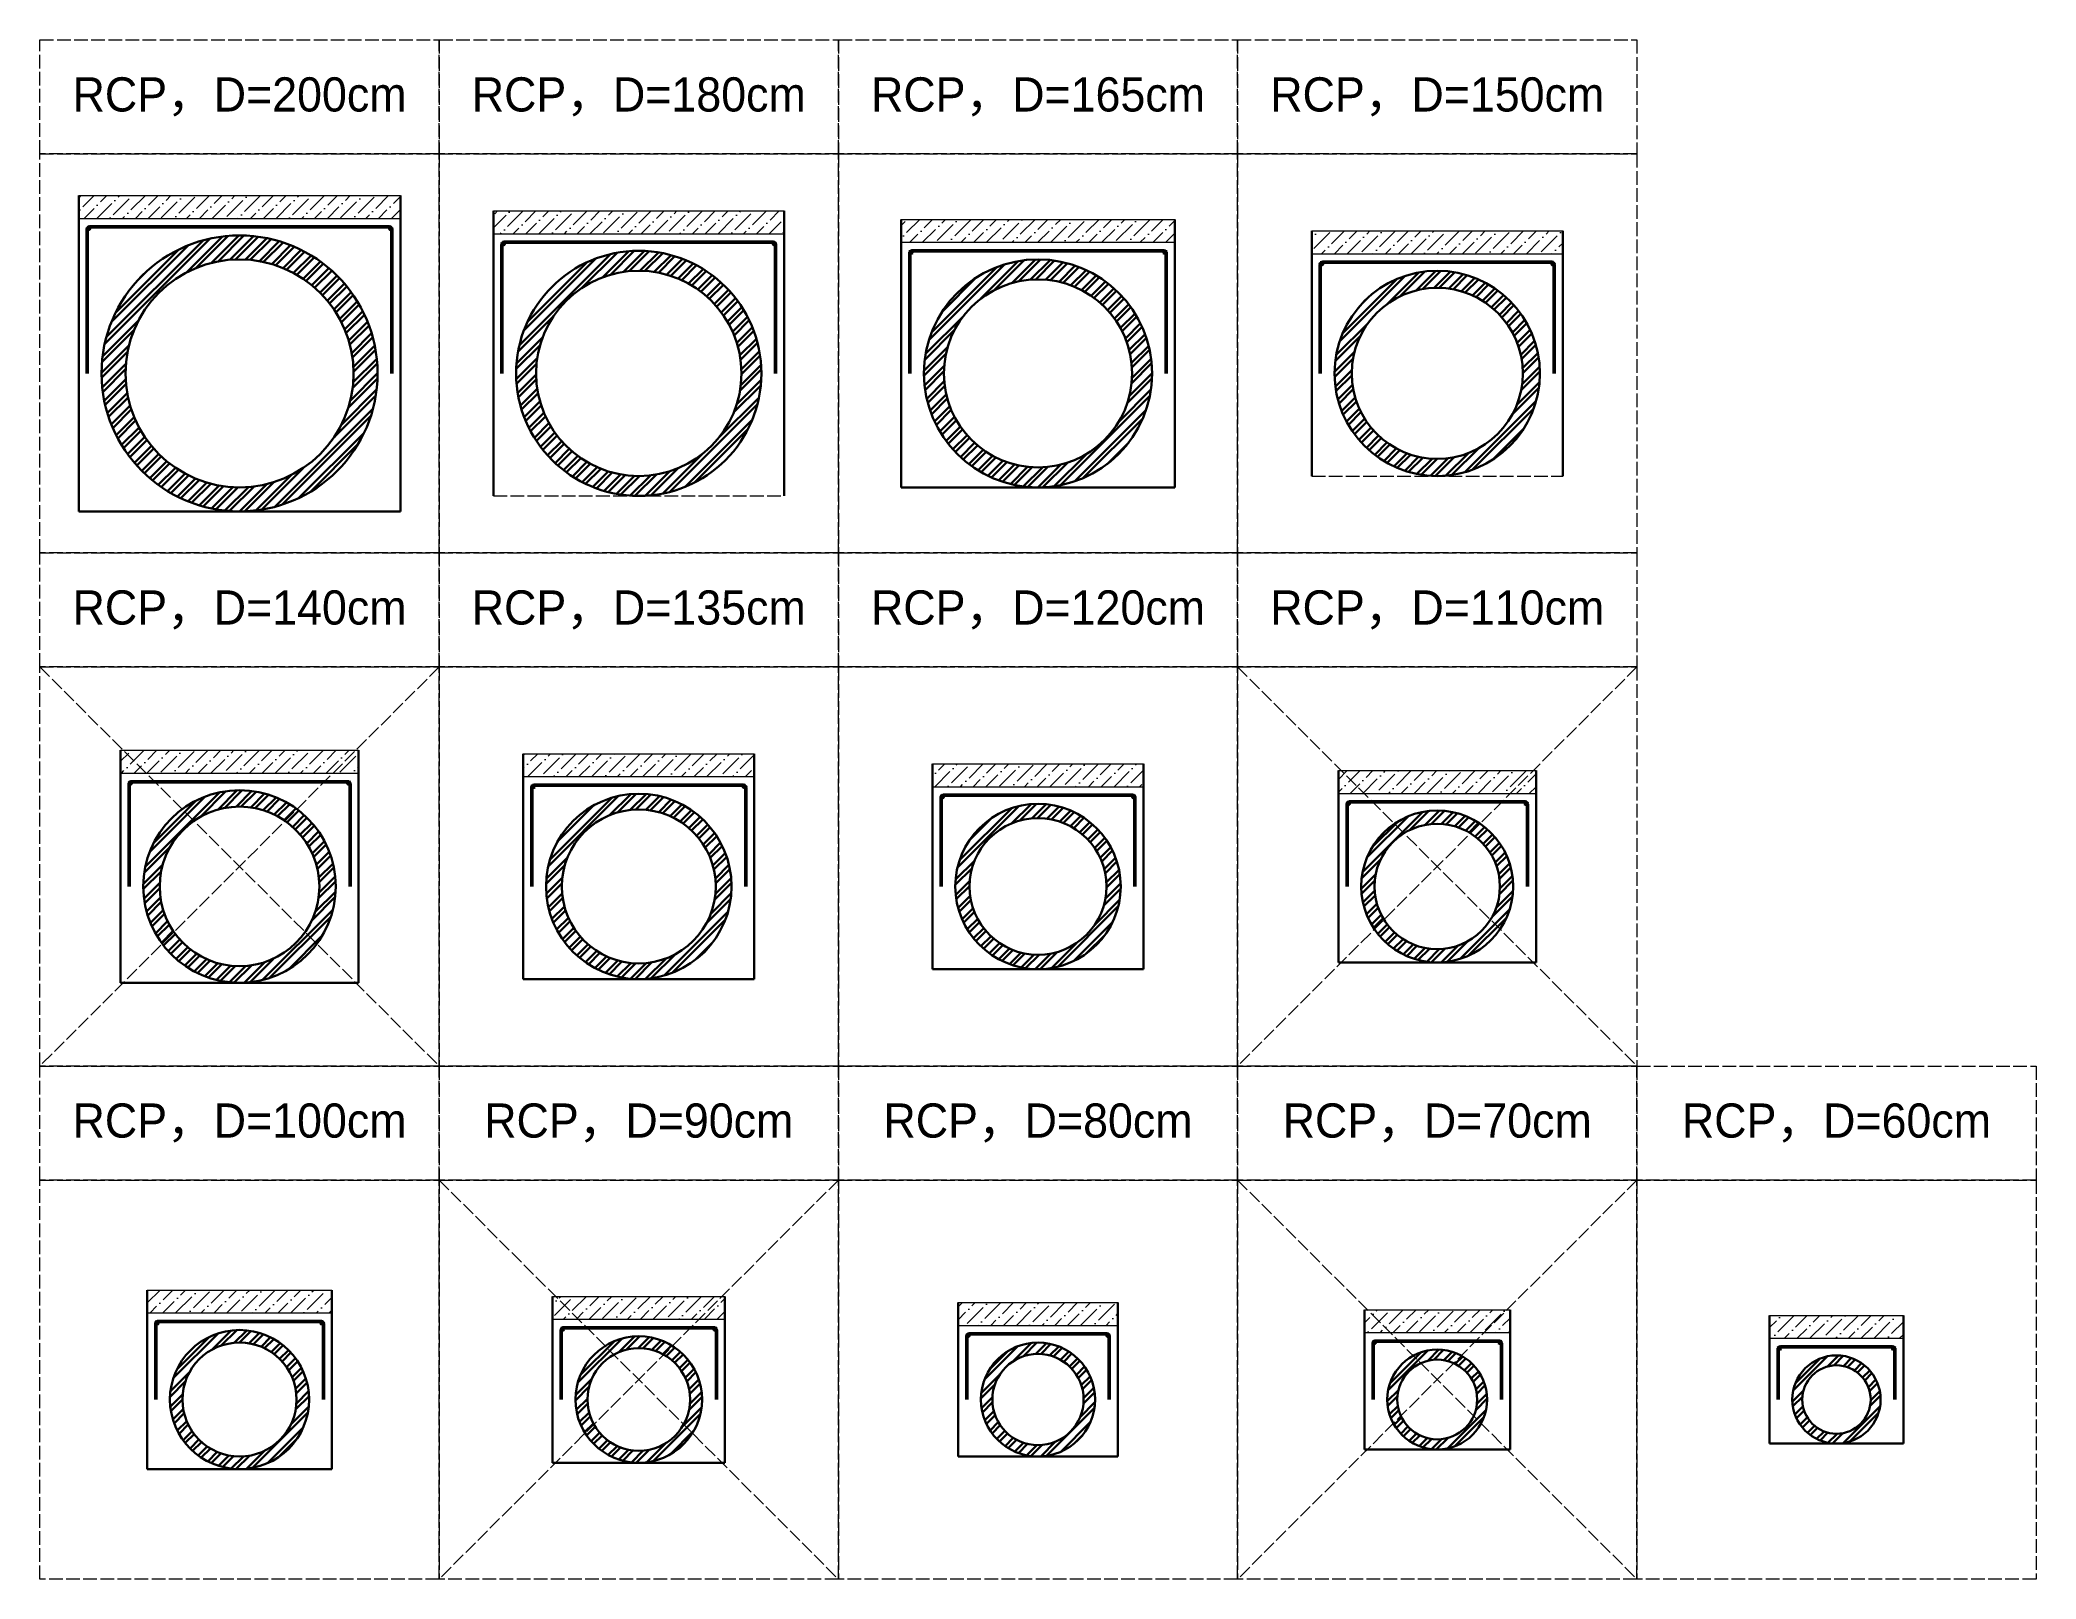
# Model space of a CAD drawing. Extents: x -781 to 13690, y -2778 to 2196.
# Drawn here: x 11940 to 13690, y -297 to 1053 of the extents above; entities that cross this region are included whole.
import ezdxf

# ---------------------------------------------------------------- set-up
doc = ezdxf.new("R2010")
doc.units = 0
doc.header["$MEASUREMENT"] = 0
doc.linetypes.add('ACAD_ISO02W100', pattern=[15, 12, -3])
doc.layers.add('一、4.基本-隱藏', color=9, linetype='ACAD_ISO02W100', lineweight=20, plot=False)
for name, color, linetype, lineweight in [('二、2.繪圖-施作項目', 181, 'Continuous', 30), ('二、4.繪圖-設計鋪面', 40, 'Continuous', 20), ('二、5.繪圖-鋼筋', 60, 'Continuous', 50)]:
    doc.layers.add(name, color=color, linetype=linetype, lineweight=lineweight)
doc.styles.add('註解文字', font='MS PGothic.ttf', dxfattribs={"height": 4})

msp = doc.modelspace()

# ---------------------------------------------------------------- texts
at = {"layer": '一、4.基本-隱藏', "char_height": 30, "attachment_point": 5, "style": '註解文字'}
for s, insert in [('{\\fMS PGothic|b0|i0|c128|p34;RCP，D=200cm}', (12115, 1003)), ('{\\fMS PGothic|b0|i0|c128|p34;RCP，D=}18{\\fMS PGothic|b0|i0|c128|p34;0cm}', (12465, 1003)), ('{\\fMS PGothic|b0|i0|c128|p34;RCP，D=}165{\\fMS PGothic|b0|i0|c128|p34;cm}', (12815, 1003)), ('{\\fMS PGothic|b0|i0|c128|p34;RCP，D=}15{\\fMS PGothic|b0|i0|c128|p34;0cm}', (13165, 1003)), ('{\\fMS PGothic|b0|i0|c128|p34;RCP，D=}14{\\fMS PGothic|b0|i0|c128|p34;0cm}', (12115, 553)), ('{\\fMS PGothic|b0|i0|c128|p34;RCP，D=1}35{\\fMS PGothic|b0|i0|c128|p34;cm}', (12465, 553)), ('{\\fMS PGothic|b0|i0|c128|p34;RCP，D=1}20{\\fMS PGothic|b0|i0|c128|p34;cm}', (12815, 553)), ('{\\fMS PGothic|b0|i0|c128|p34;RCP，D=}11{\\fMS PGothic|b0|i0|c128|p34;0cm}', (13165, 553)), ('{\\fMS PGothic|b0|i0|c128|p34;RCP，D=1}0{\\fMS PGothic|b0|i0|c128|p34;0cm}', (12115, 103)), ('{\\fMS PGothic|b0|i0|c128|p34;RCP，D=}90{\\fMS PGothic|b0|i0|c128|p34;cm}', (12465, 103)), ('{\\fMS PGothic|b0|i0|c128|p34;RCP，D=}8{\\fMS PGothic|b0|i0|c128|p34;0cm}', (12815, 103)), ('{\\fMS PGothic|b0|i0|c128|p34;RCP，D=}7{\\fMS PGothic|b0|i0|c128|p34;0cm}', (13165, 103)), ('{\\fMS PGothic|b0|i0|c128|p34;RCP，D=}6{\\fMS PGothic|b0|i0|c128|p34;0cm}', (13515, 103))]:
    msp.add_mtext_dynamic_manual_height_columns(s, width=437.17722, gutter_width=15, heights=[0], dxfattribs=dict(at, insert=insert))

# ---------------------------------------------------------------- hatches: boundary and pattern name
at = {"layer": '二、2.繪圖-施作項目'}
h = msp.add_hatch(dxfattribs=at)
h.set_pattern_fill('ANSI32', color=256)
h.set_pattern_definition([(45, (7516.878, 1496.944), (-6.735192, 6.735192), []), (45, (7521.368, 1496.944), (-6.735192, 6.735192), [])])
h.paths.add_polyline_path([(11994, 760.5, 1), (12236, 760.5, 1)])
h.paths.add_polyline_path([(12215, 760.5, -1), (12015, 760.5, -1)], flags=16)
h = msp.add_hatch(dxfattribs=at)
h.set_pattern_fill('ANSI32', color=256)
h.set_pattern_definition([(45, (6894.714, 1462.076), (-6.735192, 6.735192), []), (45, (6899.204, 1462.076), (-6.735192, 6.735192), [])])
h.paths.add_polyline_path([(12357.5, 760.5, 1), (12572.5, 760.5, 1)])
h.paths.add_polyline_path([(12555, 760.5, -1), (12375, 760.5, -1)], flags=16)
h = msp.add_hatch(dxfattribs=at)
h.set_pattern_fill('ANSI32', color=256)
h.set_pattern_definition([(45, (6358.56, 1572.6045), (-6.735192, 6.735192), []), (45, (6363.05, 1572.6045), (-6.735192, 6.735192), [])])
h.paths.add_polyline_path([(12715, 760.5, 1), (12915, 760.5, 1)])
h.paths.add_polyline_path([(12897.5, 760.5, -1), (12732.5, 760.5, -1)], flags=16)
h = msp.add_hatch(dxfattribs=at)
h.set_pattern_fill('ANSI32', color=256)
h.set_pattern_definition([(45, (5847.939, 1603.441), (-6.735192, 6.735192), []), (45, (5852.429, 1603.441), (-6.735192, 6.735192), [])])
h.paths.add_polyline_path([(13255, 760.5, 1), (13075, 760.5, 1)])
h.paths.add_polyline_path([(13240, 760.5, -1), (13090, 760.5, -1)], flags=16)
h = msp.add_hatch(dxfattribs=at)
h.set_pattern_fill('ANSI32', color=256)
h.set_pattern_definition([(45, (7704.907, 486.008), (-6.735192, 6.735192), []), (45, (7709.397, 486.008), (-6.735192, 6.735192), [])])
h.paths.add_polyline_path([(12030.6, 310.5, 1), (12199.4, 310.5, 1)])
h.paths.add_polyline_path([(12185, 310.5, -1), (12045, 310.5, -1)], flags=16)
h = msp.add_hatch(dxfattribs=at)
h.set_pattern_fill('ANSI32', color=256)
h.set_pattern_definition([(45, (7253.508, 453.967), (-6.735192, 6.735192), []), (45, (7257.998, 453.967), (-6.735192, 6.735192), [])])
h.paths.add_polyline_path([(12383.7, 310.5, 1), (12546.3, 310.5, 1)])
h.paths.add_polyline_path([(12532.5, 310.5, -1), (12397.5, 310.5, -1)], flags=16)
h = msp.add_hatch(dxfattribs=at)
h.set_pattern_fill('ANSI32', color=256)
h.set_pattern_definition([(45, (7390.599, 500.746), (-6.735192, 6.735192), []), (45, (7395.089, 500.746), (-6.735192, 6.735192), [])])
h.paths.add_polyline_path([(12742.5, 310.5, 1), (12887.5, 310.5, 1)])
h.paths.add_polyline_path([(12875, 310.5, 1), (12755, 310.5, 1)], flags=16)
h = msp.add_hatch(dxfattribs=at)
h.set_pattern_fill('ANSI32', color=256)
h.set_pattern_definition([(45, (7195.445, 494.027), (-6.735192, 6.735192), []), (45, (7199.935, 494.027), (-6.735192, 6.735192), [])])
h.paths.add_polyline_path([(13098.4, 310.5, 1), (13231.6, 310.5, 1)])
h.paths.add_polyline_path([(13220, 310.5, -1), (13110, 310.5, -1)], flags=16)
h = msp.add_hatch(dxfattribs=at)
h.set_pattern_fill('ANSI32', color=256)
h.set_pattern_definition([(45, (11344.171, 1609.142), (-6.73519, 6.73519), []), (45, (11348.661, 1609.142), (-6.73519, 6.73519), [])])
h.paths.add_polyline_path([(12054, -139.5, 1), (12176, -139.5, 1)])
h.paths.add_polyline_path([(12165, -139.5, -1), (12065, -139.5, -1)], flags=16)
h = msp.add_hatch(dxfattribs=at)
h.set_pattern_fill('ANSI32', color=256)
h.set_pattern_definition([(45, (7813.4215, 763.968), (-6.735192, 6.735192), []), (45, (7817.912, 763.968), (-6.735192, 6.735192), [])])
h.paths.add_polyline_path([(12520.5, -139.5, 1), (12409.5, -139.5, 1)])
h.paths.add_polyline_path([(12510, -139.5, -1), (12420, -139.5, -1)], flags=16)
h = msp.add_hatch(dxfattribs=at)
h.set_pattern_fill('ANSI32', color=256)
h.set_pattern_definition([(45, (7663.864, 799.518), (-6.735192, 6.735192), []), (45, (7668.354, 799.518), (-6.735192, 6.735192), [])])
h.paths.add_polyline_path([(12865, -139.5, 1), (12765, -139.5, 1)])
h.paths.add_polyline_path([(12855, -139.5, -1), (12775, -139.5, -1)], flags=16)
h = msp.add_hatch(dxfattribs=at)
h.set_pattern_fill('ANSI32', color=256)
h.set_pattern_definition([(45, (7593.089, 810.173), (-6.735192, 6.735192), []), (45, (7597.5795, 810.173), (-6.735192, 6.735192), [])])
h.paths.add_polyline_path([(13121.2, -139.5, 1), (13208.8, -139.5, 1)])
h.paths.add_polyline_path([(13200, -139.5, 1), (13130, -139.5, 1)], flags=16)
h = msp.add_hatch(dxfattribs=at)
h.set_pattern_fill('ANSI32', color=256)
h.set_pattern_definition([(45, (7532.231, 878.7025), (-6.735192, 6.735192), []), (45, (7536.721, 878.7025), (-6.735192, 6.735192), [])])
h.paths.add_polyline_path([(13476.3, -139.5, 1), (13553.7, -139.5, 1)])
h.paths.add_polyline_path([(13545, -139.5, 1), (13485, -139.5, 1)], flags=16)
at = {"layer": '二、4.繪圖-設計鋪面'}
h = msp.add_hatch(dxfattribs=at)
h.set_pattern_fill('ANSI36', color=256, scale=2.5)
h.set_pattern_definition([(45, (3213.4876, 2873.851), (4.209495, 15.434815), [19.84375, -3.96875, 0, -3.96875])])
h.paths.add_polyline_path([(11974, 916.5), (11974, 896.5), (12256, 896.5), (12256, 916.5)])
h = msp.add_hatch(dxfattribs=at)
h.set_pattern_fill('ANSI36', color=256, scale=2.5)
h.set_pattern_definition([(45, (3197.162, 2164.831), (4.209495, 15.434815), [19.84375, -3.96875, 0, -3.96875])])
h.paths.add_polyline_path([(12337.5, 903), (12337.5, 883), (12592.5, 883), (12592.5, 903)])
h = msp.add_hatch(dxfattribs=at)
h.set_pattern_fill('ANSI36', color=256, scale=2.5)
h.set_pattern_definition([(45, (3266.367, 2125.746), (4.209495, 15.434815), [19.84375, -3.96875, 0, -3.96875])])
h.paths.add_polyline_path([(12695, 895.5), (12695, 875.5), (12935, 875.5), (12935, 895.5)])
h = msp.add_hatch(dxfattribs=at)
h.set_pattern_fill('ANSI36', color=256, scale=2.5)
h.set_pattern_definition([(45, (2436.373, 588.015), (4.209495, 15.434815), [19.84375, -3.96875, 0, -3.96875])])
h.paths.add_polyline_path([(13055, 885.5), (13055, 865.5), (13275, 865.5), (13275, 885.5)])
h = msp.add_hatch(dxfattribs=at)
h.set_pattern_fill('ANSI36', color=256, scale=2.5)
h.set_pattern_definition([(45, (3795.266, 332.129), (4.209495, 15.434815), [19.84375, -3.96875, 0, -3.96875])])
h.paths.add_polyline_path([(12010.6, 429.9), (12010.6, 409.9), (12219.4, 409.9), (12219.4, 429.9)])
h = msp.add_hatch(dxfattribs=at)
h.set_pattern_fill('ANSI36', color=256, scale=2.5)
h.set_pattern_definition([(45, (1781.8815, 518.75), (4.209495, 15.434815), [19.84375, -3.96875, 0, -3.96875])])
h.paths.add_polyline_path([(12363.7, 426.8), (12363.7, 406.8), (12566.3, 406.8), (12566.3, 426.8)])
h = msp.add_hatch(dxfattribs=at)
h.set_pattern_fill('ANSI36', color=256, scale=2.5)
h.set_pattern_definition([(45, (1696.201, 404.21), (4.209495, 15.434815), [19.84375, -3.96875, 0, -3.96875])])
h.paths.add_polyline_path([(12722.5, 418), (12722.5, 398), (12907.5, 398), (12907.5, 418)])
h = msp.add_hatch(dxfattribs=at)
h.set_pattern_fill('ANSI36', color=256, scale=2.5)
h.set_pattern_definition([(45, (2101.809, 406.155), (4.209495, 15.434815), [19.84375, -3.96875, 0, -3.96875])])
h.paths.add_polyline_path([(13078.4, 412.1), (13078.4, 392.1), (13251.6, 392.1), (13251.6, 412.1)])
h = msp.add_hatch(dxfattribs=at)
h.set_pattern_fill('ANSI36', color=256, scale=2.5)
h.set_pattern_definition([(45, (3184.136, 1287.919), (4.209495, 15.434815), [19.84375, -3.96875, 0, -3.96875])])
h.paths.add_polyline_path([(12034, -43.5), (12034, -63.5), (12196, -63.5), (12196, -43.5)])
h = msp.add_hatch(dxfattribs=at)
h.set_pattern_fill('ANSI36', color=256, scale=2.5)
h.set_pattern_definition([(45, (3186.345, 1124.175), (4.209495, 15.434815), [19.84375, -3.96875, 0, -3.96875])])
h.paths.add_polyline_path([(12389.5, -49), (12389.5, -69), (12540.5, -69), (12540.5, -49)])
h = msp.add_hatch(dxfattribs=at)
h.set_pattern_fill('ANSI36', color=256, scale=2.5)
h.set_pattern_definition([(45, (3249.27, 964.157), (4.209495, 15.434815), [19.84375, -3.96875, 0, -3.96875])])
h.paths.add_polyline_path([(12885, -74.5), (12885, -54.5), (12745, -54.5), (12745, -74.5)])
h = msp.add_hatch(dxfattribs=at)
h.set_pattern_fill('ANSI36', color=256, scale=2.5)
h.set_pattern_definition([(45, (3280.9305, 1085.8156), (4.209495, 15.434815), [19.84375, -3.96875, 0, -3.96875])])
h.paths.add_polyline_path([(13228.8, -80.7), (13228.8, -60.7), (13101.2, -60.7), (13101.2, -80.7)])
h = msp.add_hatch(dxfattribs=at)
h.set_pattern_fill('ANSI36', color=256, scale=2.5)
h.set_pattern_definition([(45, (3280.9305, 1085.8156), (4.209495, 15.434815), [19.84375, -3.96875, 0, -3.96875])])
h.paths.add_polyline_path([(13456.3, -65.8), (13456.3, -85.8), (13573.7, -85.8), (13573.7, -65.8)])
at = {"layer": '二、5.繪圖-鋼筋'}
h = msp.add_hatch(color=256, dxfattribs=at)
h.dxf.hatch_style = 1
h.paths.add_polyline_path([(11983.5, 887.5, 1), (11982.5, 887.5, 1)])
h = msp.add_hatch(color=256, dxfattribs=at)
h.dxf.hatch_style = 1
h.paths.add_polyline_path([(12247.5, 887.5, 1), (12246.5, 887.5, 1)])
h = msp.add_hatch(color=256, dxfattribs=at)
h.dxf.hatch_style = 1
h.paths.add_polyline_path([(12347, 874, 1), (12346, 874, 1)])
h = msp.add_hatch(color=256, dxfattribs=at)
h.dxf.hatch_style = 1
h.paths.add_polyline_path([(12584, 874, 1), (12583, 874, 1)])
h = msp.add_hatch(color=256, dxfattribs=at)
h.dxf.hatch_style = 1
h.paths.add_polyline_path([(12704.5, 866.5, 1), (12703.5, 866.5, 1)])
h = msp.add_hatch(color=256, dxfattribs=at)
h.dxf.hatch_style = 1
h.paths.add_polyline_path([(12926.5, 866.5, 1), (12925.5, 866.5, 1)])
h = msp.add_hatch(color=256, dxfattribs=at)
h.dxf.hatch_style = 1
h.paths.add_polyline_path([(13064.5, 856.5, 1), (13063.5, 856.5, 1)])
h = msp.add_hatch(color=256, dxfattribs=at)
h.dxf.hatch_style = 1
h.paths.add_polyline_path([(13266.5, 856.5, 1), (13265.5, 856.5, 1)])
h = msp.add_hatch(color=256, dxfattribs=at)
h.dxf.hatch_style = 1
h.paths.add_polyline_path([(12020.1, 400.9, 1), (12019.1, 400.9, 1)])
h = msp.add_hatch(color=256, dxfattribs=at)
h.dxf.hatch_style = 1
h.paths.add_polyline_path([(12210.9, 400.9, 1), (12209.9, 400.9, 1)])
h = msp.add_hatch(color=256, dxfattribs=at)
h.dxf.hatch_style = 1
h.paths.add_polyline_path([(12373.2, 397.8, 1), (12372.2, 397.8, 1)])
h = msp.add_hatch(color=256, dxfattribs=at)
h.dxf.hatch_style = 1
h.paths.add_polyline_path([(12557.8, 397.8, 1), (12556.8, 397.8, 1)])
h = msp.add_hatch(color=256, dxfattribs=at)
h.dxf.hatch_style = 1
h.paths.add_polyline_path([(12732, 389, 1), (12731, 389, 1)])
h = msp.add_hatch(color=256, dxfattribs=at)
h.dxf.hatch_style = 1
h.paths.add_polyline_path([(12899, 389, 1), (12898, 389, 1)])
h = msp.add_hatch(color=256, dxfattribs=at)
h.dxf.hatch_style = 1
h.paths.add_polyline_path([(13087.9, 383.1, 1), (13086.9, 383.1, 1)])
h = msp.add_hatch(color=256, dxfattribs=at)
h.dxf.hatch_style = 1
h.paths.add_polyline_path([(13243.1, 383.1, 1), (13242.1, 383.1, 1)])
h = msp.add_hatch(color=256, dxfattribs=at)
h.dxf.hatch_style = 1
h.paths.add_polyline_path([(12043.5, -72.5, 1), (12042.5, -72.5, 1)])
h = msp.add_hatch(color=256, dxfattribs=at)
h.dxf.hatch_style = 1
h.paths.add_polyline_path([(12187.5, -72.5, 1), (12186.5, -72.5, 1)])
h = msp.add_hatch(color=256, dxfattribs=at)
h.dxf.hatch_style = 1
h.paths.add_polyline_path([(12399, -78, 1), (12398, -78, 1)])
h = msp.add_hatch(color=256, dxfattribs=at)
h.dxf.hatch_style = 1
h.paths.add_polyline_path([(12532, -78, 1), (12531, -78, 1)])
h = msp.add_hatch(color=256, dxfattribs=at)
h.dxf.hatch_style = 1
h.paths.add_polyline_path([(12754.5, -83.5, 1), (12753.5, -83.5, 1)])
h = msp.add_hatch(color=256, dxfattribs=at)
h.dxf.hatch_style = 1
h.paths.add_polyline_path([(12876.5, -83.5, 1), (12875.5, -83.5, 1)])
h = msp.add_hatch(color=256, dxfattribs=at)
h.dxf.hatch_style = 1
h.paths.add_polyline_path([(13110.7, -89.7, 1), (13109.7, -89.7, 1)])
h = msp.add_hatch(color=256, dxfattribs=at)
h.dxf.hatch_style = 1
h.paths.add_polyline_path([(13220.3, -89.7, 1), (13219.3, -89.7, 1)])
h = msp.add_hatch(color=256, dxfattribs=at)
h.dxf.hatch_style = 1
h.paths.add_polyline_path([(13465.8, -94.8, 1), (13464.8, -94.8, 1)])
h = msp.add_hatch(color=256, dxfattribs=at)
h.dxf.hatch_style = 1
h.paths.add_polyline_path([(13565.2, -94.8, 1), (13564.2, -94.8, 1)])

# ---------------------------------------------------------------- linework, layer by layer
at = {"layer": '一、4.基本-隱藏'}
for points in [[(11940, 1053), (12290, 1053), (12290, 953), (11940, 953)], [(12290, 1053), (12640, 1053), (12640, 953), (12290, 953)], [(12640, 1053), (12990, 1053), (12990, 953), (12640, 953)], [(12990, 1053), (13340, 1053), (13340, 953), (12990, 953)], [(11940, 953), (12290, 953), (12290, 603), (11940, 603)], [(12290, 953), (12640, 953), (12640, 603), (12290, 603)], [(12640, 953), (12990, 953), (12990, 603), (12640, 603)], [(12990, 953), (13340, 953), (13340, 603), (12990, 603)], [(11940, 603), (12290, 603), (12290, 503), (11940, 503)], [(12290, 603), (12640, 603), (12640, 503), (12290, 503)], [(12640, 603), (12990, 603), (12990, 503), (12640, 503)], [(12990, 603), (13340, 603), (13340, 503), (12990, 503)], [(11940, 503), (12290, 503), (12290, 153), (11940, 153)], [(12290, 503), (12640, 503), (12640, 153), (12290, 153)], [(12640, 503), (12990, 503), (12990, 153), (12640, 153)], [(12990, 503), (13340, 503), (13340, 153), (12990, 153)], [(11940, 153), (12290, 153), (12290, 53), (11940, 53)], [(12290, 153), (12640, 153), (12640, 53), (12290, 53)], [(12640, 153), (12990, 153), (12990, 53), (12640, 53)], [(12990, 153), (13340, 153), (13340, 53), (12990, 53)], [(13340, 153), (13690, 153), (13690, 53), (13340, 53)], [(11940, 53), (12290, 53), (12290, -297), (11940, -297)], [(12290, 53), (12640, 53), (12640, -297), (12290, -297)], [(12640, 53), (12990, 53), (12990, -297), (12640, -297)], [(12990, 53), (13340, 53), (13340, -297), (12990, -297)], [(13340, 53), (13690, 53), (13690, -297), (13340, -297)]]:
    msp.add_lwpolyline(points, close=True, dxfattribs=at)
for points in [[(13055, 670.5), (13275, 670.5)], [(12337.5, 653), (12592.5, 653)], [(11940, 503), (12290, 153)], [(12290, 503), (11940, 153)], [(12990, 503), (13340, 153)], [(13340, 503), (12990, 153)], [(12290, 53), (12640, -297)], [(12640, 53), (12290, -297)], [(12990, 53), (13340, -297)], [(13340, 53), (12990, -297)]]:
    msp.add_lwpolyline(points, dxfattribs=at)
at = {"layer": '二、2.繪圖-施作項目'}
for points in [[(11974, 916.5), (11974, 639.5)], [(12256, 639.5), (12256, 916.5)], [(12337.5, 653), (12337.5, 903)], [(12592.5, 653), (12592.5, 903)], [(12695, 660.5), (12695, 895.5)], [(12935, 660.5), (12935, 895.5)], [(13055, 670.5), (13055, 885.5)], [(13275, 670.5), (13275, 885.5)], [(12695, 660.5), (12935, 660.5)], [(11974, 639.5), (12256, 639.5)], [(12010.6, 226.1), (12010.6, 429.9)], [(12219.4, 226.1), (12219.4, 429.9)], [(12363.7, 229.2), (12363.7, 426.8)], [(12566.3, 229.2), (12566.3, 426.8)], [(12722.5, 238), (12722.5, 418)], [(12907.5, 238), (12907.5, 418)], [(13078.4, 243.9), (13078.4, 412.1)], [(13251.6, 243.9), (13251.6, 412.1)], [(12363.7, 229.2), (12566.3, 229.2)], [(12722.5, 238), (12907.5, 238)], [(13078.4, 243.9), (13251.6, 243.9)], [(12010.6, 226.1), (12219.4, 226.1)], [(12034, -200.5), (12034, -43.5)], [(12196, -200.5), (12196, -43.5)], [(12389.5, -195), (12389.5, -49)], [(12540.5, -195), (12540.5, -49)], [(12745, -189.5), (12745, -54.5)], [(12885, -189.5), (12885, -54.5)], [(13101.2, -183.3), (13101.2, -60.7)], [(13228.8, -183.3), (13228.8, -60.7)], [(13456.3, -178.2), (13456.3, -65.8)], [(13573.7, -178.2), (13573.7, -65.8)], [(12745, -189.5), (12885, -189.5)], [(13101.2, -183.3), (13228.8, -183.3)], [(13456.3, -178.2), (13573.7, -178.2)], [(12034, -200.5), (12196, -200.5)], [(12389.5, -195), (12540.5, -195)]]:
    msp.add_lwpolyline(points, dxfattribs=at)
for centre, radius in [((12115, 760.5), 121), ((12115, 760.5), 100), ((12465, 760.5), 107.5), ((12815, 760.5), 100), ((12465, 760.5), 90), ((12815, 760.5), 82.5), ((13165, 760.5), 90), ((13165, 760.5), 75), ((12115, 310.5), 84.4), ((12465, 310.5), 81.3), ((12115, 310.5), 70), ((12465, 310.5), 67.5), ((12815, 310.5), 72.5), ((12815, 310.5), 60), ((13165, 310.5), 66.6), ((13165, 310.5), 55), ((12115, -139.5), 61), ((12465, -139.5), 55.5), ((12115, -139.5), 50), ((12465, -139.5), 45), ((12815, -139.5), 50), ((12815, -139.5), 40), ((13165, -139.5), 43.8), ((13165, -139.5), 35), ((13515, -139.5), 38.7), ((13515, -139.5), 30)]:
    msp.add_circle(centre, radius, dxfattribs=at)
at = {"layer": '二、4.繪圖-設計鋪面'}
for points in [[(11974, 916.5), (12256, 916.5)], [(11974, 896.5), (12256, 896.5)], [(12337.5, 903), (12592.5, 903)], [(12695, 895.5), (12935, 895.5)], [(12337.5, 883), (12592.5, 883)], [(12695, 875.5), (12935, 875.5)], [(13055, 885.5), (13275, 885.5)], [(13055, 865.5), (13275, 865.5)], [(12010.6, 429.9), (12219.4, 429.9)], [(12363.7, 426.8), (12566.3, 426.8)], [(12010.6, 409.9), (12219.4, 409.9)], [(12363.7, 406.8), (12566.3, 406.8)], [(12722.5, 418), (12907.5, 418)], [(13078.4, 412.1), (13251.6, 412.1)], [(12722.5, 398), (12907.5, 398)], [(13078.4, 392.1), (13251.6, 392.1)], [(12034, -43.5), (12196, -43.5)], [(12389.5, -49), (12540.5, -49)], [(12034, -63.5), (12196, -63.5)], [(12389.5, -69), (12540.5, -69)], [(12745, -54.5), (12885, -54.5)], [(13101.2, -60.7), (13228.8, -60.7)], [(13456.3, -65.8), (13573.7, -65.8)], [(12745, -74.5), (12885, -74.5)], [(13101.2, -80.7), (13228.8, -80.7)], [(13456.3, -85.8), (13573.7, -85.8)]]:
    msp.add_lwpolyline(points, dxfattribs=at)
at = {"layer": '二、5.繪圖-鋼筋'}
for points in [[(11981.5, 760.5), (11981.5, 887, -0.41421356), (11983.5, 889), (12246.5, 889, -0.41421356), (12248.5, 887), (12248.5, 760.5)], [(12345, 760.5), (12345, 873.5, -0.41421356), (12347, 875.5), (12583, 875.5, -0.41421356), (12585, 873.5), (12585, 760.5)], [(12702.5, 760.5), (12702.5, 866, -0.41421356), (12704.5, 868), (12925.5, 868, -0.41421356), (12927.5, 866), (12927.5, 760.5)], [(13062.5, 760.5), (13062.5, 856, -0.41421356), (13064.5, 858), (13265.5, 858, -0.41421356), (13267.5, 856), (13267.5, 760.5)], [(12018.1, 310.5), (12018.1, 400.4, -0.41421356), (12020.1, 402.4), (12209.9, 402.4, -0.41421356), (12211.9, 400.4), (12211.9, 310.5)], [(12371.2, 310.5), (12371.2, 397.3, -0.41421356), (12373.2, 399.3), (12556.8, 399.3, -0.41421356), (12558.8, 397.3), (12558.8, 310.5)], [(12730, 310.5), (12730, 388.5, -0.41421356), (12732, 390.5), (12898, 390.5, -0.41421356), (12900, 388.5), (12900, 310.5)], [(13085.9, 310.5), (13085.9, 382.6, -0.41421356), (13087.9, 384.6), (13242.1, 384.6, -0.41421356), (13244.1, 382.6), (13244.1, 310.5)], [(12041.5, -139.5), (12041.5, -73, -0.41421356), (12043.5, -71), (12186.5, -71, -0.41421356), (12188.5, -73), (12188.5, -139.5)], [(12397, -139.5), (12397, -78.5, -0.41421356), (12399, -76.5), (12531, -76.5, -0.41421356), (12533, -78.5), (12533, -139.5)], [(12752.5, -139.5), (12752.5, -84, -0.41421356), (12754.5, -82), (12875.5, -82, -0.41421356), (12877.5, -84), (12877.5, -139.5)], [(13108.7, -139.5), (13108.7, -90.2, -0.41421356), (13110.7, -88.2), (13219.3, -88.2, -0.41421356), (13221.3, -90.2), (13221.3, -139.5)], [(13463.8, -139.5), (13463.8, -95.3, -0.41421356), (13465.8, -93.3), (13564.2, -93.3, -0.41421356), (13566.2, -95.3), (13566.2, -139.5)]]:
    msp.add_lwpolyline(points, format="xyb", dxfattribs=at)
for centre in [(11983, 887.5), (12247, 887.5), (12346.5, 874), (12583.5, 874), (12704, 866.5), (12926, 866.5), (13064, 856.5), (13266, 856.5), (12019.6, 400.9), (12210.4, 400.9), (12372.7, 397.8), (12557.3, 397.8), (12731.5, 389), (12898.5, 389), (13087.4, 383.1), (13242.6, 383.1), (12043, -72.5), (12187, -72.5), (12398.5, -78), (12531.5, -78), (12754, -83.5), (12876, -83.5), (13110.2, -89.7), (13219.8, -89.7), (13465.3, -94.8), (13564.7, -94.8)]:
    msp.add_circle(centre, 0.5, dxfattribs=at)

msp.set_redraw_order([(e.dxf.handle, doc.entitydb.next_handle()) for e in msp.query("TEXT MTEXT ATTDEF DIMENSION ARC_DIMENSION")])  # texts and dimensions are drawn at this point

doc.saveas('drawing.dxf')
